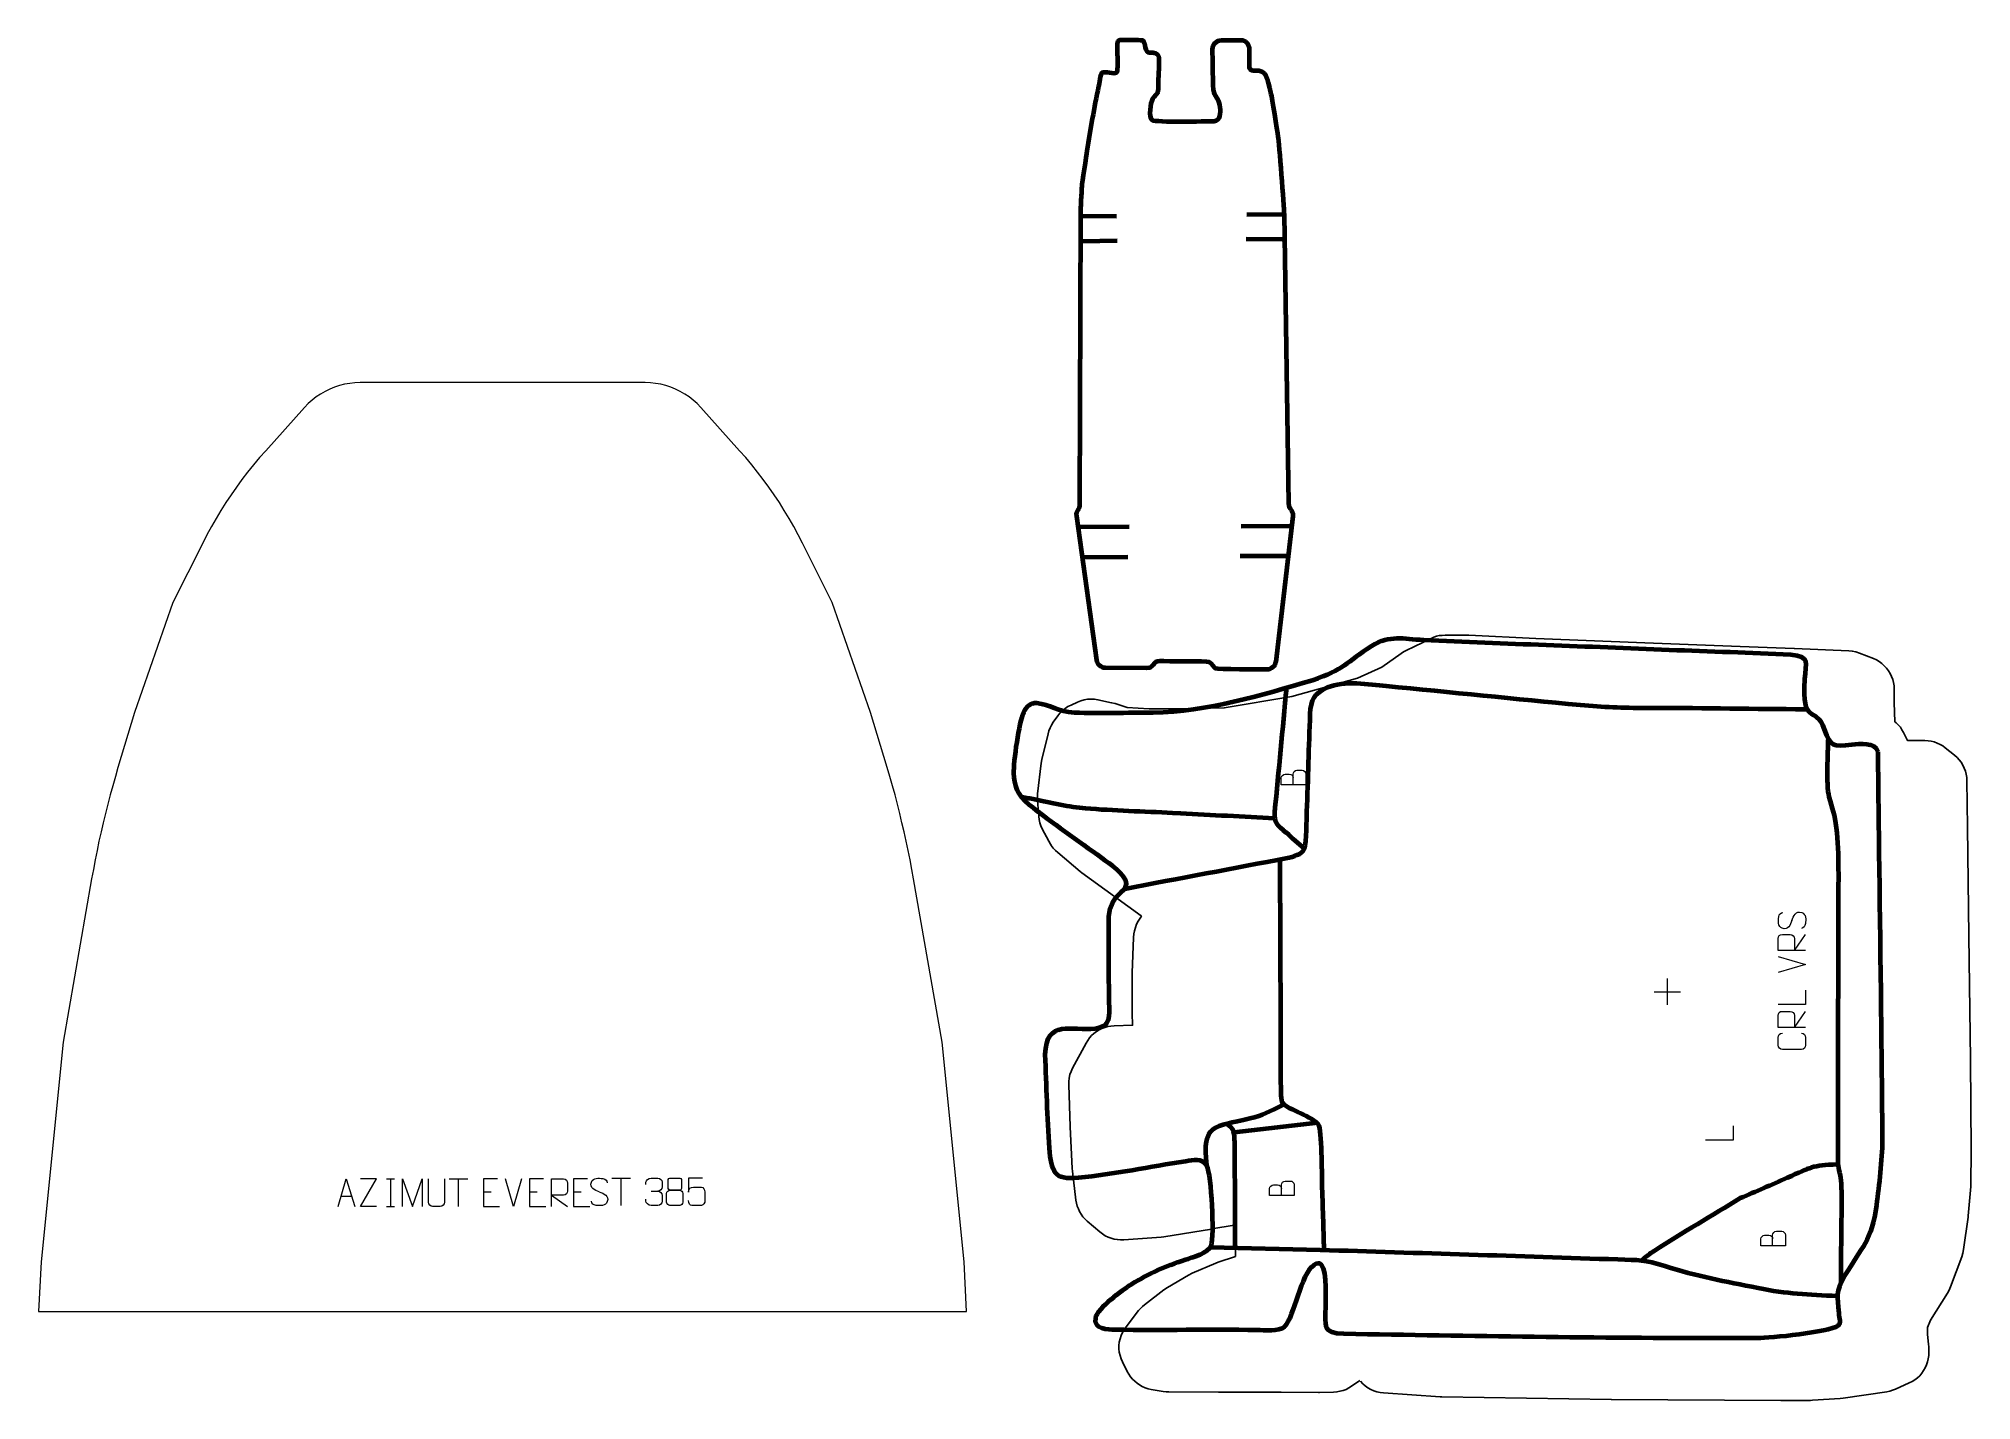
# Model space of a CAD drawing. Header units: millimetres. Extents: x -4 to 1755, y 0 to 1239.
import ezdxf

# ---------------------------------------------------------------- set-up
doc = ezdxf.new("R2010")
doc.units = ezdxf.units.MM
for name, color, linetype in [('_home_sasha_proj_2025_eva_layout_dxf_samples_TOYOTA_COROLLA_VERSO_1_layer 2', 7, 'Continuous'), ('_home_sasha_proj_2025_eva_layout_dxf_samples_TOYOTA_COROLLA_VERSO_1_layer 3', 7, 'Continuous'), ('_home_sasha_proj_2025_eva_layout_dxf_samples_ДЕКА_KUGOO_M4_PRO_JILONG_1_layer 2', 7, 'Continuous'), ('_home_sasha_proj_2025_eva_layout_dxf_samples_ДЕКА_KUGOO_M4_PRO_JILONG_1_layer 3', 7, 'Continuous'), ('_home_sasha_proj_2025_eva_layout_dxf_samples_Лодка_Азимут_Эверест_385_1_layer 1', 7, 'Continuous')]:
    doc.layers.add(name, color=color, linetype=linetype)

msp = doc.modelspace()

# ---------------------------------------------------------------- linework, layer by layer
at = {"layer": '_home_sasha_proj_2025_eva_layout_dxf_samples_TOYOTA_COROLLA_VERSO_1'}
msp.add_lwpolyline([(1198.6, 18), (1191, 12.8), (1188.6, 11.3), (1186, 10), (1183.2, 8.9), (1180.4, 8.2), (1177.6, 7.7), (1174.6, 7.5), (1161.9, 7.1), (1160.8, 7.1), (1127, 7.5), (1070.2, 7.4), (1070, 7.4), (1024.7, 7.6), (1022.2, 7.7), (1019.6, 8.1), (1008.5, 10), (1005.8, 10.6), (1003.1, 11.5), (1000.5, 12.6), (998.1, 14), (995.8, 15.5), (993.6, 17.3), (991.6, 19.3), (989.8, 21.4), (988.2, 23.8), (986.8, 26.2), (982.4, 35.1), (981.2, 37.9), (980.3, 40.8), (979.6, 43.8), (979.3, 46.9), (979.3, 49.9), (979.6, 53), (980.3, 56), (981.2, 58.9), (982.4, 61.7), (983.9, 64.4), (985.7, 66.9), (997.2, 81.7), (998.8, 83.6), (1000.6, 85.4), (1002.5, 87), (1020.1, 100.6), (1023.4, 102.7), (1042.7, 114), (1046, 115.7), (1067.3, 124.8), (1069.5, 125.7), (1085.2, 131), (1085, 153.7), (1084.2, 159.3), (1063.7, 155.9), (1063.5, 155.8), (1020, 148.9), (1017.6, 148.6), (983.7, 146), (980.8, 145.9), (977.9, 146.2), (975, 146.7), (972.1, 147.4), (969.4, 148.5), (966.7, 149.8), (964.2, 151.4), (961.9, 153.2), (950.3, 163.1), (948.3, 165), (946.5, 167.1), (944.9, 169.4), (943.5, 171.7), (942.3, 174.2), (941.3, 176.8), (940.6, 179.5), (940.1, 182.2), (936.9, 208.5), (936.7, 210.8), (934.9, 248.7), (934.9, 249), (933.5, 286.9), (933.5, 290.1), (933.9, 293.2), (934.7, 296.3), (935.7, 299.3), (937.1, 302.2), (949.3, 325), (950.8, 327.4), (952.5, 329.7), (954.4, 331.8), (956.5, 333.8), (958.8, 335.5), (961.2, 337), (963.8, 338.3), (966.5, 339.3), (969.2, 340), (972, 340.5), (974.9, 340.7), (991.6, 341.2), (991.4, 352.1), (991.4, 352.4), (991.2, 387.4), (991.2, 388.8), (992.4, 421.2), (992.7, 424.3), (993.3, 427.3), (994.2, 430.3), (995.3, 433.1), (996.8, 435.8), (999.7, 440.6), (999.4, 440.9), (975.2, 458.3), (975.2, 458.3), (945.6, 479.8), (943.9, 481.1), (923.5, 498.3), (921.4, 500.2), (919.4, 502.4), (917.7, 504.8), (917.3, 505.6), (917, 506), (915.5, 508.6), (909.5, 520.1), (908.3, 522.8), (907.4, 525.5), (906.7, 528.4), (906.3, 531.3), (905.1, 545.7), (905, 548.7), (905.2, 551.8), (908.6, 579.7), (909.2, 583.1), (914.7, 606.5), (915.5, 609.2), (916.6, 611.9), (917.9, 614.4), (919.4, 616.9), (923.6, 622.7), (925.6, 625.2), (927.8, 627.4), (930.2, 629.4), (932.8, 631.2), (935.7, 632.6), (941.5, 635.3), (944.5, 636.5), (947.5, 637.3), (950.6, 637.8), (953.8, 638), (956.9, 637.8), (960.1, 637.4), (972.6, 634.7), (975.7, 633.9), (986.7, 630.3), (1006.8, 629), (1037.3, 629.1), (1075.1, 630), (1136.5, 640.4), (1196.4, 657.1), (1218.4, 666.9), (1236.1, 679.6), (1238.3, 681.1), (1240.6, 682.3), (1263.3, 693.2), (1265.7, 694.2), (1268.2, 695.1), (1270.8, 695.7), (1273.4, 696), (1276.1, 696.2), (1295.9, 696.3), (1297.6, 696.2), (1358.7, 693.2), (1457.9, 689.3), (1544.7, 685.9), (1593.9, 684.1), (1594.2, 684.1), (1643.4, 681.9), (1646.7, 681.6), (1650, 680.9), (1653.1, 679.9), (1665.9, 674.8), (1668.6, 673.6), (1671.2, 672.1), (1673.6, 670.3), (1675.8, 668.4), (1677.8, 666.2), (1679.6, 663.8), (1681.2, 661.3), (1682.4, 658.6), (1683.5, 655.8), (1684.2, 653), (1684.7, 650), (1684.8, 647.1), (1684.9, 635), (1685.5, 617.4), (1686.7, 616.3), (1688.6, 614.4), (1690.4, 612.3), (1691.9, 610.1), (1693.3, 607.7), (1697, 600.2), (1698.3, 600.3), (1700.4, 600.4), (1712.7, 600.3), (1715.6, 600.1), (1718.4, 599.7), (1721.2, 599), (1723.9, 598), (1726.5, 596.8), (1729, 595.4), (1731.3, 593.7), (1739.8, 586.9), (1742, 585), (1744, 582.8), (1745.8, 580.5), (1747.3, 577.9), (1748.6, 575.3), (1749.6, 572.5), (1750.4, 569.7), (1750.8, 566.8), (1751, 563.9), (1751.6, 521.4), (1752.8, 422.5), (1754.1, 310.2), (1754.1, 310.1), (1755, 227.3), (1755, 226.6), (1754.6, 196.8), (1754.5, 194.6), (1752.1, 167.9), (1752, 166.5), (1748, 137.2), (1747.4, 133.9), (1746.4, 130.7), (1736.1, 103.2), (1734.9, 100.3), (1733.3, 97.6), (1717.7, 72.9), (1715, 66.3), (1715.2, 59.8), (1716.1, 51), (1716.2, 48.6), (1716.3, 43.6), (1716.2, 40.7), (1715.8, 37.8), (1715.2, 35), (1714.2, 32.2), (1713, 29.6), (1711.6, 27), (1709.9, 24.6), (1708, 22.4), (1705.9, 20.4), (1703.6, 18.6), (1701.1, 17.1), (1698.5, 15.8), (1685.9, 10.1), (1683.3, 9.1), (1680.7, 8.3), (1678, 7.8), (1638.3, 1.9), (1635.7, 1.6), (1610.4, 0.1), (1608.5, 0), (1595.2, 0), (1581.8, 0), (1581.7, 0), (1427.6, 0.9), (1427.3, 0.9), (1273.2, 3.2), (1271.7, 3.3), (1220, 6.7), (1217, 7.1), (1214.1, 7.7), (1211.2, 8.7), (1208.5, 9.9), (1205.8, 11.4), (1203.4, 13.1), (1201.1, 15.1), (1199.1, 17.4)], dxfattribs=at)
msp.add_lwpolyline([(1198.6, 18), (1191, 12.8), (1188.6, 11.3), (1186, 10), (1183.2, 8.9), (1180.4, 8.2), (1177.6, 7.7), (1174.6, 7.5), (1161.9, 7.1), (1160.8, 7.1), (1127, 7.5), (1070.2, 7.4), (1070, 7.4), (1024.7, 7.6), (1022.2, 7.7), (1019.6, 8.1), (1008.5, 10), (1005.8, 10.6), (1003.1, 11.5), (1000.5, 12.6), (998.1, 14), (995.8, 15.5), (993.6, 17.3), (991.6, 19.3), (989.8, 21.4), (988.2, 23.8), (986.8, 26.2), (982.4, 35.1), (981.2, 37.9), (980.3, 40.8), (979.6, 43.8), (979.3, 46.9), (979.3, 49.9), (979.6, 53), (980.3, 56), (981.2, 58.9), (982.4, 61.7), (983.9, 64.4), (985.7, 66.9), (997.2, 81.7), (998.8, 83.6), (1000.6, 85.4), (1002.5, 87), (1020.1, 100.6), (1023.4, 102.7), (1042.7, 114), (1046, 115.7), (1067.3, 124.8), (1069.5, 125.7), (1085.2, 131), (1085, 153.7), (1084.2, 159.3), (1063.7, 155.9), (1063.5, 155.8), (1020, 148.9), (1017.6, 148.6), (983.7, 146), (980.8, 145.9), (977.9, 146.2), (975, 146.7), (972.1, 147.4), (969.4, 148.5), (966.7, 149.8), (964.2, 151.4), (961.9, 153.2), (950.3, 163.1), (948.3, 165), (946.5, 167.1), (944.9, 169.4), (943.5, 171.7), (942.3, 174.2), (941.3, 176.8), (940.6, 179.5), (940.1, 182.2), (936.9, 208.5), (936.7, 210.8), (934.9, 248.7), (934.9, 249), (933.5, 286.9), (933.5, 290.1), (933.9, 293.2), (934.7, 296.3), (935.7, 299.3), (937.1, 302.2), (949.3, 325), (950.8, 327.4), (952.5, 329.7), (954.4, 331.8), (956.5, 333.8), (958.8, 335.5), (961.2, 337), (963.8, 338.3), (966.5, 339.3), (969.2, 340), (972, 340.5), (974.9, 340.7), (991.6, 341.2), (991.4, 352.1), (991.4, 352.4), (991.2, 387.4), (991.2, 388.8), (992.4, 421.2), (992.7, 424.3), (993.3, 427.3), (994.2, 430.3), (995.3, 433.1), (996.8, 435.8), (999.7, 440.6), (999.4, 440.9), (975.2, 458.3), (975.2, 458.3), (945.6, 479.8), (943.9, 481.1), (923.5, 498.3), (921.4, 500.2), (919.4, 502.4), (917.7, 504.8), (917.3, 505.6), (917, 506), (915.5, 508.6), (909.5, 520.1), (908.3, 522.8), (907.4, 525.5), (906.7, 528.4), (906.3, 531.3), (905.1, 545.7), (905, 548.7), (905.2, 551.8), (908.6, 579.7), (909.2, 583.1), (914.7, 606.5), (915.5, 609.2), (916.6, 611.9), (917.9, 614.4), (919.4, 616.9), (923.6, 622.7), (925.6, 625.2), (927.8, 627.4), (930.2, 629.4), (932.8, 631.2), (935.7, 632.6), (941.5, 635.3), (944.5, 636.5), (947.5, 637.3), (950.6, 637.8), (953.8, 638), (956.9, 637.8), (960.1, 637.4), (972.6, 634.7), (975.7, 633.9), (986.7, 630.3), (1006.8, 629), (1037.3, 629.1), (1075.1, 630), (1136.5, 640.4), (1196.4, 657.1), (1218.4, 666.9), (1236.1, 679.6), (1238.3, 681.1), (1240.6, 682.3), (1263.3, 693.2), (1265.7, 694.2), (1268.2, 695.1), (1270.8, 695.7), (1273.4, 696), (1276.1, 696.2), (1295.9, 696.3), (1297.6, 696.2), (1358.7, 693.2), (1457.9, 689.3), (1544.7, 685.9), (1593.9, 684.1), (1594.2, 684.1), (1643.4, 681.9), (1646.7, 681.6), (1650, 680.9), (1653.1, 679.9), (1665.9, 674.8), (1668.6, 673.6), (1671.2, 672.1), (1673.6, 670.3), (1675.8, 668.4), (1677.8, 666.2), (1679.6, 663.8), (1681.2, 661.3), (1682.4, 658.6), (1683.5, 655.8), (1684.2, 653), (1684.7, 650), (1684.8, 647.1), (1684.9, 635), (1685.5, 617.4), (1686.7, 616.3), (1688.6, 614.4), (1690.4, 612.3), (1691.9, 610.1), (1693.3, 607.7), (1697, 600.2), (1698.3, 600.3), (1700.4, 600.4), (1712.7, 600.3), (1715.6, 600.1), (1718.4, 599.7), (1721.2, 599), (1723.9, 598), (1726.5, 596.8), (1729, 595.4), (1731.3, 593.7), (1739.8, 586.9), (1742, 585), (1744, 582.8), (1745.8, 580.5), (1747.3, 577.9), (1748.6, 575.3), (1749.6, 572.5), (1750.4, 569.7), (1750.8, 566.8), (1751, 563.9), (1751.6, 521.4), (1752.8, 422.5), (1754.1, 310.2), (1754.1, 310.1), (1755, 227.3), (1755, 226.6), (1754.6, 196.8), (1754.5, 194.6), (1752.1, 167.9), (1752, 166.5), (1748, 137.2), (1747.4, 133.9), (1746.4, 130.7), (1736.1, 103.2), (1734.9, 100.3), (1733.3, 97.6), (1717.7, 72.9), (1715, 66.3), (1715.2, 59.8), (1716.1, 51), (1716.2, 48.6), (1716.3, 43.6), (1716.2, 40.7), (1715.8, 37.8), (1715.2, 35), (1714.2, 32.2), (1713, 29.6), (1711.6, 27), (1709.9, 24.6), (1708, 22.4), (1705.9, 20.4), (1703.6, 18.6), (1701.1, 17.1), (1698.5, 15.8), (1685.9, 10.1), (1683.3, 9.1), (1680.7, 8.3), (1678, 7.8), (1638.3, 1.9), (1635.7, 1.6), (1610.4, 0.1), (1608.5, 0), (1595.2, 0), (1581.8, 0), (1581.7, 0), (1427.6, 0.9), (1427.3, 0.9), (1273.2, 3.2), (1271.7, 3.3), (1220, 6.7), (1217, 7.1), (1214.1, 7.7), (1211.2, 8.7), (1208.5, 9.9), (1205.8, 11.4), (1203.4, 13.1), (1201.1, 15.1), (1199.1, 17.4)], dxfattribs=at)
at = {"layer": '_home_sasha_proj_2025_eva_layout_dxf_samples_TOYOTA_COROLLA_VERSO_1_layer 2', "color": 140, "lineweight": 158}
for points, knots in [([(984.5, 465.5), (1033.9, 474.9), (1083.4, 484.1), (1132.7, 493.6), (1132.7, 493.6), (1137.3, 494.4), (1146.6, 496.9), (1148.2, 502), (1148.2, 502), (1150, 508.1), (1150.1, 528.9), (1150.4, 535.7), (1150.4, 535.7), (1151.5, 565.2), (1152.2, 594.9), (1153.4, 624.5), (1153.4, 624.5), (1154, 637.7), (1156.7, 643.1), (1169.2, 648.7), (1169.2, 648.7), (1183.7, 655.2), (1207, 651.6), (1222.4, 650), (1222.4, 650), (1281.3, 644.3), (1340.2, 638.3), (1399, 632.7), (1399, 632.7), (1419.9, 630.8), (1437.7, 630.1), (1458.7, 630.1), (1458.7, 630.1), (1504.1, 630.1), (1549.6, 629.3), (1595, 628.9), (1595, 628.9), (1598.5, 628.9), (1602, 628.8), (1605.5, 628.8)], [0, 0, 0, 0, 0.090909, 0.090909, 0.090909, 0.090909, 0.181818, 0.181818, 0.181818, 0.181818, 0.272727, 0.272727, 0.272727, 0.272727, 0.363636, 0.363636, 0.363636, 0.363636, 0.454545, 0.454545, 0.454545, 0.454545, 0.545455, 0.545455, 0.545455, 0.545455, 0.636364, 0.636364, 0.636364, 0.636364, 0.727273, 0.727273, 0.727273, 0.727273, 0.818182, 0.818182, 0.818182, 0.818182, 1, 1, 1, 1]), ([(1131.6, 648.3), (1128.1, 610.6), (1124.5, 573), (1120.9, 535.3), (1120.9, 535.3), (1119.9, 524.8), (1123.7, 523.4), (1131.4, 516.5), (1131.4, 516.5), (1137, 511.6), (1142.5, 506.7), (1148, 501.8)], [0, 0, 0, 0, 0.25, 0.25, 0.25, 0.25, 0.5, 0.5, 0.5, 0.5, 1, 1, 1, 1]), ([(1624.6, 602.1), (1624.4, 588.4), (1622.4, 561.2), (1625.4, 549.1), (1625.4, 549.1), (1628.3, 538.1), (1630.7, 533.1), (1632.1, 521), (1632.1, 521), (1634.8, 496.5), (1633.8, 470.4), (1633.8, 445.7), (1633.8, 445.7), (1633.7, 371.3), (1633.5, 296.9), (1633.5, 222.6), (1633.5, 222.6), (1633.5, 214.3), (1633.6, 212.4), (1635.6, 204.5), (1635.6, 204.5), (1637.7, 196), (1636.5, 158.6), (1636.4, 147.2), (1636.4, 147.2), (1636.4, 134.8), (1636.3, 122.3), (1636.3, 109.8), (1636.3, 109.8), (1636.3, 109.8), (1636.2, 106.8), (1636.2, 106.8)], [0, 0, 0, 0, 0.111111, 0.111111, 0.111111, 0.111111, 0.222222, 0.222222, 0.222222, 0.222222, 0.333333, 0.333333, 0.333333, 0.333333, 0.444444, 0.444444, 0.444444, 0.444444, 0.555556, 0.555556, 0.555556, 0.555556, 0.666667, 0.666667, 0.666667, 0.666667, 0.777778, 0.777778, 0.777778, 0.777778, 1, 1, 1, 1]), ([(1120.8, 529.4), (1092.4, 530.9), (1063.9, 532.4), (1035.5, 533.9), (1035.5, 533.9), (1035.5, 533.9), (1028, 534.3), (1028, 534.3), (1028, 534.3), (1001.8, 535.6), (974.8, 536.4), (948.7, 538.4), (948.7, 538.4), (934.6, 539.4), (917, 543.8), (902.7, 546.6), (902.7, 546.6), (898.8, 547.3), (894.8, 548.1), (890.9, 548.8)], [0, 0, 0, 0, 0.166667, 0.166667, 0.166667, 0.166667, 0.333333, 0.333333, 0.333333, 0.333333, 0.5, 0.5, 0.5, 0.5, 0.666667, 0.666667, 0.666667, 0.666667, 1, 1, 1, 1]), ([(1166.1, 136.6), (1165.5, 156.7), (1164.8, 176.8), (1164.2, 196.9), (1164.2, 196.9), (1164, 205.9), (1164.3, 245.8), (1160.9, 251.1), (1160.9, 251.1), (1152.1, 260.1), (1130.7, 264.6), (1127.6, 271.9), (1127.6, 271.9), (1126.3, 275.2), (1126.7, 320.2), (1126.6, 327.8), (1126.6, 327.8), (1126.5, 354.4), (1126.5, 380.9), (1126.3, 407.4), (1126.3, 407.4), (1126.2, 435.7), (1126.1, 464), (1125.9, 492.3)], [0, 0, 0, 0, 0.142857, 0.142857, 0.142857, 0.142857, 0.285714, 0.285714, 0.285714, 0.285714, 0.428571, 0.428571, 0.428571, 0.428571, 0.571429, 0.571429, 0.571429, 0.571429, 0.714286, 0.714286, 0.714286, 0.714286, 1, 1, 1, 1]), ([(1059.2, 213.6), (1055.1, 252.2), (1065.4, 248.7), (1098.7, 256.6), (1098.7, 256.6), (1110.1, 259.4), (1116.9, 263.2), (1127.1, 268.2), (1127.1, 268.2), (1127.1, 268.2), (1128.7, 269), (1128.7, 269)], [0, 0, 0, 0, 0.25, 0.25, 0.25, 0.25, 0.5, 0.5, 0.5, 0.5, 1, 1, 1, 1]), ([(1085.1, 138.5), (1084.9, 170.6), (1085, 202.8), (1084.6, 234.9), (1084.6, 234.9), (1084.5, 242.2), (1084.3, 248.2), (1076.6, 251.4)], [0, 0, 0, 0, 0.333333, 0.333333, 0.333333, 0.333333, 1, 1, 1, 1]), ([(1633.6, 214.6), (1608.9, 213.4), (1609.9, 212.2), (1587.4, 202.3), (1587.4, 202.3), (1573.2, 196), (1558.9, 189.9), (1544.7, 183.8), (1544.7, 183.8), (1518.9, 168), (1491.9, 152.4), (1466.6, 136), (1466.6, 136), (1462.2, 133.2), (1458.8, 130.6), (1454.8, 127.3)], [0, 0, 0, 0, 0.2, 0.2, 0.2, 0.2, 0.4, 0.4, 0.4, 0.4, 0.6, 0.6, 0.6, 0.6, 1, 1, 1, 1]), ([(1633.1, 94.7), (1606.6, 96), (1587.2, 96.6), (1560.9, 102), (1560.9, 102), (1531.2, 108.1), (1505.2, 112.7), (1476.1, 122), (1476.1, 122), (1457.2, 128), (1452.4, 127.4), (1433.2, 128), (1433.2, 128), (1342.9, 131.1), (1252.6, 133.8), (1162.4, 136.7), (1162.4, 136.7), (1162.4, 136.7), (1062.5, 139), (1062.5, 139)], [0, 0, 0, 0, 0.166667, 0.166667, 0.166667, 0.166667, 0.333333, 0.333333, 0.333333, 0.333333, 0.5, 0.5, 0.5, 0.5, 0.666667, 0.666667, 0.666667, 0.666667, 1, 1, 1, 1])]:
    msp.add_open_spline(points, degree=3, knots=knots, dxfattribs=at)
msp.add_open_spline([(1084, 244), (1084, 244), (1160.4, 252.8), (1160.4, 252.8)], degree=3, dxfattribs=at)
at = {"layer": '_home_sasha_proj_2025_eva_layout_dxf_samples_TOYOTA_COROLLA_VERSO_1_layer 3', "color": 242, "lineweight": 158}
msp.add_open_spline([(1669.8, 590), (1667, 599.3), (1653.7, 597.4), (1646.3, 596.7), (1646.3, 596.7), (1628.5, 594.9), (1627, 594.4), (1621.2, 610.6), (1621.2, 610.6), (1612.9, 633.6), (1600.4, 612.9), (1603.2, 656), (1603.2, 656), (1604.3, 671.6), (1608.4, 676.5), (1590.8, 678.5), (1590.8, 678.5), (1554, 680.5), (1516.9, 681.4), (1480, 682.9), (1480, 682.9), (1405.5, 686.1), (1330.9, 688.4), (1256.4, 691.9), (1256.4, 691.9), (1237.5, 692.8), (1226.6, 696.8), (1209.4, 686.4), (1209.4, 686.4), (1186.1, 671.7), (1184.3, 664.7), (1155.4, 655.3), (1155.4, 655.3), (1108.2, 641.4), (1059.9, 626.8), (1010.3, 625.8), (1010.3, 625.8), (986.6, 625.9), (962.3, 625), (938.8, 625.9), (938.8, 625.9), (923.8, 626.7), (916.1, 633.2), (904.5, 634.5), (904.5, 634.5), (898.9, 634.9), (895.2, 631.3), (892.7, 626), (892.7, 626), (888.5, 617.4), (883.4, 580.8), (883.6, 570.3), (883.6, 570.3), (883.9, 560.1), (886.9, 550.6), (897.7, 541.8), (897.7, 541.8), (918.6, 524.8), (942, 509.3), (963.7, 493.2), (963.7, 493.2), (970.1, 488.4), (986.3, 478.2), (986, 469.9), (986, 469.9), (985.8, 461.1), (972.1, 461.6), (970.1, 440.3), (970.1, 440.3), (969.8, 414.4), (970, 387.7), (970.5, 361.8), (970.5, 361.8), (970.7, 349.8), (972.4, 340.1), (957.8, 338.4), (957.8, 338.4), (936.2, 335.8), (913.1, 347.6), (912.2, 314.5), (912.2, 314.5), (913.4, 286.3), (914, 257.4), (916.1, 229.3), (916.1, 229.3), (917.8, 208.1), (919.9, 200.3), (942.5, 202.3), (942.5, 202.3), (974.6, 205.8), (1007.8, 212.3), (1039.8, 217.4), (1039.8, 217.4), (1047.4, 218.5), (1054.3, 220.8), (1059.2, 213.6), (1059.2, 213.6), (1063.8, 204.1), (1066.3, 150.6), (1063.3, 140.6), (1063.3, 140.6), (1061.5, 134.5), (1045.5, 129.8), (1039.9, 128), (1039.9, 128), (1020.7, 121.7), (1007.6, 116.2), (990.3, 105.4), (990.3, 105.4), (982.5, 100.5), (959.7, 84), (958.1, 75), (958.1, 75), (956.1, 64.4), (969, 64.2), (976.1, 64.1), (976.1, 64.1), (1018.9, 63.6), (1061.7, 64.4), (1104.5, 63.9), (1104.5, 63.9), (1111.6, 63.8), (1125, 62), (1129.9, 67), (1129.9, 67), (1138.8, 75.8), (1144.5, 114.9), (1156.6, 123.1), (1156.6, 123.1), (1159.4, 124.9), (1162, 125.2), (1163.6, 123.4), (1163.6, 123.4), (1169.2, 116.9), (1167.4, 89.2), (1167.4, 85.1), (1167.4, 85.1), (1167.5, 67.4), (1164, 61.1), (1183.9, 60.4), (1183.9, 60.4), (1299.5, 58.4), (1415, 56.4), (1530.6, 56.6), (1530.6, 56.6), (1540.6, 56.6), (1550.6, 56.6), (1560.6, 56.5), (1560.6, 56.5), (1571.6, 56.5), (1625.5, 61.9), (1633.6, 67.8), (1633.6, 67.8), (1637, 70.3), (1634.5, 74.3), (1634.3, 79.2), (1634.3, 79.2), (1633.6, 96.1), (1630.7, 97.4), (1639.6, 113.2), (1639.6, 113.2), (1655.4, 139.6), (1664.2, 144.9), (1668.7, 177.7), (1668.7, 177.7), (1671, 196.2), (1673.7, 218), (1673.9, 236.5), (1673.9, 236.5), (1674.1, 255), (1669.8, 590), (1669.8, 590)], degree=3, knots=[0, 0, 0, 0, 0.022727, 0.022727, 0.022727, 0.022727, 0.045455, 0.045455, 0.045455, 0.045455, 0.068182, 0.068182, 0.068182, 0.068182, 0.090909, 0.090909, 0.090909, 0.090909, 0.113636, 0.113636, 0.113636, 0.113636, 0.136364, 0.136364, 0.136364, 0.136364, 0.159091, 0.159091, 0.159091, 0.159091, 0.181818, 0.181818, 0.181818, 0.181818, 0.204545, 0.204545, 0.204545, 0.204545, 0.227273, 0.227273, 0.227273, 0.227273, 0.25, 0.25, 0.25, 0.25, 0.272727, 0.272727, 0.272727, 0.272727, 0.295455, 0.295455, 0.295455, 0.295455, 0.318182, 0.318182, 0.318182, 0.318182, 0.340909, 0.340909, 0.340909, 0.340909, 0.363636, 0.363636, 0.363636, 0.363636, 0.386364, 0.386364, 0.386364, 0.386364, 0.409091, 0.409091, 0.409091, 0.409091, 0.431818, 0.431818, 0.431818, 0.431818, 0.454545, 0.454545, 0.454545, 0.454545, 0.477273, 0.477273, 0.477273, 0.477273, 0.5, 0.5, 0.5, 0.5, 0.522727, 0.522727, 0.522727, 0.522727, 0.545455, 0.545455, 0.545455, 0.545455, 0.568182, 0.568182, 0.568182, 0.568182, 0.590909, 0.590909, 0.590909, 0.590909, 0.613636, 0.613636, 0.613636, 0.613636, 0.636364, 0.636364, 0.636364, 0.636364, 0.659091, 0.659091, 0.659091, 0.659091, 0.681818, 0.681818, 0.681818, 0.681818, 0.704545, 0.704545, 0.704545, 0.704545, 0.727273, 0.727273, 0.727273, 0.727273, 0.75, 0.75, 0.75, 0.75, 0.772727, 0.772727, 0.772727, 0.772727, 0.795455, 0.795455, 0.795455, 0.795455, 0.818182, 0.818182, 0.818182, 0.818182, 0.840909, 0.840909, 0.840909, 0.840909, 0.863636, 0.863636, 0.863636, 0.863636, 0.886364, 0.886364, 0.886364, 0.886364, 0.909091, 0.909091, 0.909091, 0.909091, 0.931818, 0.931818, 0.931818, 0.931818, 0.954545, 0.954545, 0.954545, 0.954545, 1, 1, 1, 1], dxfattribs=at)
at = {"layer": '_home_sasha_proj_2025_eva_layout_dxf_samples_TOYOTA_COROLLA_VERSO_1_layer 3', "color": 250, "lineweight": 9}
for points, knots in [([(1137.8, 559.9), (1137.8, 563.1), (1137.8, 566.4), (1137.8, 569.7), (1137.8, 569.7), (1137.8, 571.4), (1139.3, 573.2), (1141.2, 573.2), (1141.2, 573.2), (1142.2, 573.2), (1144.9, 573.2), (1145.9, 573.2), (1145.9, 573.2), (1147.6, 573.2), (1149.4, 571.8), (1149.4, 569.7), (1149.4, 569.7), (1149.4, 566.4), (1149.4, 563.2), (1149.4, 559.9), (1149.4, 559.9), (1141.9, 559.9), (1134.5, 559.9), (1127, 559.9), (1127, 559.9), (1127, 562.1), (1127, 564.2), (1127, 566.3), (1127, 566.3), (1127, 567.8), (1128.7, 569.7), (1130.5, 569.7), (1130.5, 569.7), (1132.3, 569.7), (1132.5, 569.7), (1134.3, 569.7), (1134.3, 569.7), (1136.2, 569.7), (1137.8, 568.1), (1137.8, 566.3)], [0, 0, 0, 0, 0.090909, 0.090909, 0.090909, 0.090909, 0.181818, 0.181818, 0.181818, 0.181818, 0.272727, 0.272727, 0.272727, 0.272727, 0.363636, 0.363636, 0.363636, 0.363636, 0.454545, 0.454545, 0.454545, 0.454545, 0.545455, 0.545455, 0.545455, 0.545455, 0.636364, 0.636364, 0.636364, 0.636364, 0.727273, 0.727273, 0.727273, 0.727273, 0.818182, 0.818182, 0.818182, 0.818182, 1, 1, 1, 1]), ([(1591.7, 436.6), (1590.2, 432.4), (1588.4, 427.5), (1582.9, 429.5), (1582.9, 429.5), (1578.8, 431), (1579.2, 436.2), (1579.8, 439.8), (1579.8, 439.8), (1580.2, 442.6), (1581.4, 443.5), (1583.5, 443.8)], [0, 0, 0, 0, 0.25, 0.25, 0.25, 0.25, 0.5, 0.5, 0.5, 0.5, 1, 1, 1, 1]), ([(1591.7, 436.6), (1593.3, 440.6), (1595.2, 445.7), (1600.6, 443.8), (1600.6, 443.8), (1604.8, 442.4), (1604.6, 437.5), (1604, 433.7), (1604, 433.7), (1603.6, 431), (1602.4, 429.8), (1600.3, 429.4)], [0, 0, 0, 0, 0.25, 0.25, 0.25, 0.25, 0.5, 0.5, 0.5, 0.5, 1, 1, 1, 1]), ([(1604.2, 409.3), (1604.2, 409.3), (1579.2, 409.3), (1579.2, 409.3), (1579.2, 409.3), (1579.2, 412.9), (1579.2, 416.5), (1579.2, 420.1), (1579.2, 420.1), (1579.2, 422.4), (1580.7, 423.9), (1583.1, 423.9), (1583.1, 423.9), (1585.1, 423.9), (1588.2, 423.9), (1590.2, 423.9), (1590.2, 423.9), (1592.1, 423.9), (1594.1, 422.1), (1594.1, 420.1), (1594.1, 420.1), (1594.1, 420.1), (1594.1, 409.3), (1594.1, 409.3), (1594.1, 409.3), (1594.1, 409.3), (1604.2, 423.9), (1604.2, 423.9)], [0, 0, 0, 0, 0.125, 0.125, 0.125, 0.125, 0.25, 0.25, 0.25, 0.25, 0.375, 0.375, 0.375, 0.375, 0.5, 0.5, 0.5, 0.5, 0.625, 0.625, 0.625, 0.625, 0.75, 0.75, 0.75, 0.75, 1, 1, 1, 1]), ([(1604.2, 373.1), (1604.2, 373.1), (1604.2, 360.1), (1604.2, 360.1), (1604.2, 360.1), (1604.2, 360.1), (1579.2, 360.1), (1579.2, 360.1)], [0, 0, 0, 0, 0.333333, 0.333333, 0.333333, 0.333333, 1, 1, 1, 1]), ([(1604.2, 339.3), (1604.2, 339.3), (1579.2, 339.3), (1579.2, 339.3), (1579.2, 339.3), (1579.2, 342.9), (1579.2, 346.5), (1579.2, 350.1), (1579.2, 350.1), (1579.2, 352.4), (1580.7, 353.9), (1583.1, 353.9), (1583.1, 353.9), (1585.1, 353.9), (1588.2, 353.9), (1590.2, 353.9), (1590.2, 353.9), (1592.1, 353.9), (1594.1, 352.1), (1594.1, 350.1), (1594.1, 350.1), (1594.1, 350.1), (1594.1, 339.3), (1594.1, 339.3), (1594.1, 339.3), (1594.1, 339.3), (1604.2, 353.9), (1604.2, 353.9)], [0, 0, 0, 0, 0.125, 0.125, 0.125, 0.125, 0.25, 0.25, 0.25, 0.25, 0.375, 0.375, 0.375, 0.375, 0.5, 0.5, 0.5, 0.5, 0.625, 0.625, 0.625, 0.625, 0.75, 0.75, 0.75, 0.75, 1, 1, 1, 1]), ([(1600.3, 334), (1602.7, 333.9), (1604.1, 332.2), (1604.2, 330.1), (1604.2, 330.1), (1604.2, 327.7), (1604.2, 325.4), (1604.2, 323.1), (1604.2, 323.1), (1604.3, 321.2), (1602.4, 319.2), (1600.4, 319.2), (1600.4, 319.2), (1594.6, 319.2), (1588.8, 319.2), (1583.1, 319.2), (1583.1, 319.2), (1580.9, 319.2), (1579.2, 320.9), (1579.2, 323.1), (1579.2, 323.1), (1579.2, 325.4), (1579.2, 327.7), (1579.2, 330.1), (1579.2, 330.1), (1579.2, 332), (1580.7, 334), (1583.1, 334)], [0, 0, 0, 0, 0.125, 0.125, 0.125, 0.125, 0.25, 0.25, 0.25, 0.25, 0.375, 0.375, 0.375, 0.375, 0.5, 0.5, 0.5, 0.5, 0.625, 0.625, 0.625, 0.625, 0.75, 0.75, 0.75, 0.75, 1, 1, 1, 1]), ([(1538.2, 249.6), (1538.2, 249.6), (1538.2, 236.7), (1538.2, 236.7), (1538.2, 236.7), (1538.2, 236.7), (1513.2, 236.7), (1513.2, 236.7)], [0, 0, 0, 0, 0.333333, 0.333333, 0.333333, 0.333333, 1, 1, 1, 1]), ([(1127.1, 186.3), (1127.1, 189.5), (1127.1, 192.8), (1127.1, 196), (1127.1, 196), (1127.1, 197.8), (1128.7, 199.5), (1130.5, 199.5), (1130.5, 199.5), (1131.5, 199.5), (1134.3, 199.5), (1135.3, 199.5), (1135.3, 199.5), (1136.9, 199.6), (1138.7, 198.2), (1138.7, 196.1), (1138.7, 196.1), (1138.7, 192.8), (1138.7, 189.6), (1138.7, 186.3), (1138.7, 186.3), (1131.3, 186.3), (1123.8, 186.3), (1116.4, 186.3), (1116.4, 186.3), (1116.4, 188.4), (1116.4, 190.6), (1116.4, 192.7), (1116.4, 192.7), (1116.4, 194.2), (1118.1, 196.1), (1119.8, 196.1), (1119.8, 196.1), (1121.7, 196.1), (1121.8, 196.1), (1123.7, 196.1), (1123.7, 196.1), (1125.5, 196.1), (1127.1, 194.4), (1127.1, 192.6)], [0, 0, 0, 0, 0.090909, 0.090909, 0.090909, 0.090909, 0.181818, 0.181818, 0.181818, 0.181818, 0.272727, 0.272727, 0.272727, 0.272727, 0.363636, 0.363636, 0.363636, 0.363636, 0.454545, 0.454545, 0.454545, 0.454545, 0.545455, 0.545455, 0.545455, 0.545455, 0.636364, 0.636364, 0.636364, 0.636364, 0.727273, 0.727273, 0.727273, 0.727273, 0.818182, 0.818182, 0.818182, 0.818182, 1, 1, 1, 1]), ([(1574.2, 140.5), (1574.2, 143.8), (1574.2, 147), (1574.2, 150.3), (1574.2, 150.3), (1574.2, 152.1), (1575.8, 153.8), (1577.6, 153.8), (1577.6, 153.8), (1578.6, 153.8), (1581.4, 153.8), (1582.4, 153.8), (1582.4, 153.8), (1584, 153.8), (1585.9, 152.4), (1585.8, 150.3), (1585.8, 150.3), (1585.8, 147.1), (1585.8, 143.8), (1585.8, 140.6), (1585.8, 140.6), (1578.4, 140.6), (1570.9, 140.6), (1563.5, 140.6), (1563.5, 140.6), (1563.5, 142.7), (1563.5, 144.8), (1563.5, 146.9), (1563.5, 146.9), (1563.5, 148.4), (1565.2, 150.3), (1566.9, 150.3), (1566.9, 150.3), (1568.8, 150.3), (1568.9, 150.3), (1570.8, 150.3), (1570.8, 150.3), (1572.6, 150.3), (1574.2, 148.7), (1574.2, 146.9)], [0, 0, 0, 0, 0.090909, 0.090909, 0.090909, 0.090909, 0.181818, 0.181818, 0.181818, 0.181818, 0.272727, 0.272727, 0.272727, 0.272727, 0.363636, 0.363636, 0.363636, 0.363636, 0.454545, 0.454545, 0.454545, 0.454545, 0.545455, 0.545455, 0.545455, 0.545455, 0.636364, 0.636364, 0.636364, 0.636364, 0.727273, 0.727273, 0.727273, 0.727273, 0.818182, 0.818182, 0.818182, 0.818182, 1, 1, 1, 1])]:
    msp.add_open_spline(points, degree=3, knots=knots, dxfattribs=at)
for points in [[(1579.2, 403.9), (1579.2, 403.9), (1604.2, 396.6), (1604.2, 396.6)], [(1604.2, 396.6), (1604.2, 396.6), (1579.2, 389.3), (1579.2, 389.3)], [(1466.5, 371.8), (1466.5, 371.8), (1490.4, 371.8), (1490.4, 371.8)], [(1478.4, 359.8), (1478.4, 359.8), (1478.4, 383.8), (1478.4, 383.8)]]:
    msp.add_open_spline(points, degree=3, dxfattribs=at)
at = {"layer": '_home_sasha_proj_2025_eva_layout_dxf_samples_ДЕКА_KUGOO_M4_PRO_JILONG_1_layer 2', "color": 242, "lineweight": 158}
msp.add_open_spline([(1089.8, 1237.5), (1089.8, 1237.5), (1072.5, 1237.4), (1072.5, 1237.4), (1072.5, 1237.4), (1068, 1237.4), (1064.5, 1233.7), (1064.5, 1229.2), (1064.5, 1229.2), (1064.6, 1223.4), (1064.6, 1193), (1065.8, 1189.8), (1065.8, 1189.8), (1068, 1184.3), (1070.7, 1184), (1071.5, 1176.1), (1071.5, 1176.1), (1071.9, 1171.7), (1071.9, 1164), (1065.9, 1163.9), (1065.9, 1163.9), (1057.3, 1163.8), (1013.3, 1162.6), (1009.2, 1164.9), (1009.2, 1164.9), (1006.1, 1167.5), (1007.6, 1180.4), (1009.9, 1184.1), (1009.9, 1184.1), (1013.7, 1190.2), (1015.1, 1186.7), (1014.9, 1196.1), (1014.9, 1196.1), (1014.8, 1203.8), (1015.8, 1212.5), (1015.7, 1220.2), (1015.7, 1220.2), (1015.7, 1222.8), (1014.6, 1224.1), (1013.4, 1225.2), (1013.4, 1225.2), (1011.2, 1227.2), (1006.8, 1225.4), (1005.1, 1227), (1005.1, 1227), (1003.7, 1228.1), (1003.3, 1229.9), (1003.1, 1230.9), (1003.1, 1230.9), (1002.8, 1232.9), (1002.4, 1236.2), (1001.3, 1237.2), (1001.3, 1237.2), (1000.7, 1237.8), (987.9, 1237.9), (986.5, 1237.8), (986.5, 1237.8), (981.4, 1237.6), (978.1, 1238.9), (978, 1234.3), (978, 1234.3), (978, 1230.3), (978.1, 1223.2), (978.1, 1222.3), (978.1, 1222.3), (978.2, 1216.1), (978.4, 1209), (977.4, 1208.2), (977.4, 1208.2), (974.6, 1206.2), (966.8, 1209.7), (963.9, 1208), (963.9, 1208), (962.6, 1207.2), (961.4, 1197.2), (961, 1195.5), (961, 1195.5), (957, 1176.2), (953.3, 1156.4), (950.4, 1136.9), (950.4, 1136.9), (949.8, 1132.8), (945.8, 1106.7), (945.7, 1104.9), (945.7, 1104.9), (945.4, 1098.6), (944.5, 1084.6), (944.5, 1079.3), (944.5, 1079.3), (944.5, 1079.3), (943.8, 815.4), (943.8, 815.4), (943.8, 815.4), (943.8, 810.8), (940.1, 809.4), (940.8, 804.5), (940.8, 804.5), (940.8, 804.5), (959, 673.3), (959, 673.3), (959, 673.3), (959.6, 669.4), (962.9, 666.5), (966.9, 666.4), (966.9, 666.4), (966.9, 666.4), (1004.3, 666.2), (1004.3, 666.2), (1004.3, 666.2), (1012, 666.1), (1009, 672.5), (1016.6, 672.4), (1016.6, 672.4), (1022, 672.3), (1059.4, 672.3), (1061.3, 671.7), (1061.3, 671.7), (1064.3, 670.8), (1065.8, 666.5), (1067, 665.8), (1067, 665.8), (1068.9, 664.8), (1108.3, 665), (1113.9, 664.9), (1113.9, 664.9), (1118, 664.9), (1121.4, 667.9), (1121.9, 672), (1121.9, 672), (1121.9, 672), (1137.4, 804.4), (1137.4, 804.4), (1137.4, 804.4), (1138.1, 810.2), (1133.6, 810.5), (1133.5, 815.8), (1133.5, 815.8), (1133.5, 815.8), (1129.5, 1078.9), (1129.5, 1078.9), (1129.5, 1078.9), (1129.4, 1085.9), (1124.7, 1145.2), (1124, 1149.9), (1124, 1149.9), (1123.2, 1154.7), (1118.1, 1186.6), (1117.6, 1188.5), (1117.6, 1188.5), (1113.3, 1204.5), (1114.1, 1210.5), (1103, 1209.8), (1103, 1209.8), (1100.9, 1209.7), (1098.5, 1210.1), (1097.9, 1212.3), (1097.9, 1212.3), (1097.9, 1212.3), (1097.9, 1229.5), (1097.9, 1229.5), (1097.9, 1229.5), (1097.8, 1234), (1094.3, 1237.5), (1089.8, 1237.5)], degree=3, knots=[0, 0, 0, 0, 0.02381, 0.02381, 0.02381, 0.02381, 0.047619, 0.047619, 0.047619, 0.047619, 0.071429, 0.071429, 0.071429, 0.071429, 0.095238, 0.095238, 0.095238, 0.095238, 0.119048, 0.119048, 0.119048, 0.119048, 0.142857, 0.142857, 0.142857, 0.142857, 0.166667, 0.166667, 0.166667, 0.166667, 0.190476, 0.190476, 0.190476, 0.190476, 0.214286, 0.214286, 0.214286, 0.214286, 0.238095, 0.238095, 0.238095, 0.238095, 0.261905, 0.261905, 0.261905, 0.261905, 0.285714, 0.285714, 0.285714, 0.285714, 0.309524, 0.309524, 0.309524, 0.309524, 0.333333, 0.333333, 0.333333, 0.333333, 0.357143, 0.357143, 0.357143, 0.357143, 0.380952, 0.380952, 0.380952, 0.380952, 0.404762, 0.404762, 0.404762, 0.404762, 0.428571, 0.428571, 0.428571, 0.428571, 0.452381, 0.452381, 0.452381, 0.452381, 0.47619, 0.47619, 0.47619, 0.47619, 0.5, 0.5, 0.5, 0.5, 0.52381, 0.52381, 0.52381, 0.52381, 0.547619, 0.547619, 0.547619, 0.547619, 0.571429, 0.571429, 0.571429, 0.571429, 0.595238, 0.595238, 0.595238, 0.595238, 0.619048, 0.619048, 0.619048, 0.619048, 0.642857, 0.642857, 0.642857, 0.642857, 0.666667, 0.666667, 0.666667, 0.666667, 0.690476, 0.690476, 0.690476, 0.690476, 0.714286, 0.714286, 0.714286, 0.714286, 0.738095, 0.738095, 0.738095, 0.738095, 0.761905, 0.761905, 0.761905, 0.761905, 0.785714, 0.785714, 0.785714, 0.785714, 0.809524, 0.809524, 0.809524, 0.809524, 0.833333, 0.833333, 0.833333, 0.833333, 0.857143, 0.857143, 0.857143, 0.857143, 0.880952, 0.880952, 0.880952, 0.880952, 0.904762, 0.904762, 0.904762, 0.904762, 0.928571, 0.928571, 0.928571, 0.928571, 0.952381, 0.952381, 0.952381, 0.952381, 1, 1, 1, 1], dxfattribs=at)
at = {"layer": '_home_sasha_proj_2025_eva_layout_dxf_samples_ДЕКА_KUGOO_M4_PRO_JILONG_1_layer 3', "color": 142, "lineweight": 158}
for points in [[(946.1, 1077.6), (946.1, 1077.6), (977.1, 1077.4), (977.1, 1077.4)], [(1129.5, 1078.9), (1129.5, 1078.9), (1095.6, 1078.6), (1095.6, 1078.6)], [(1127.9, 1056.2), (1127.9, 1056.2), (1095.1, 1056.4), (1095.1, 1056.4)], [(946.2, 1054.5), (946.2, 1054.5), (977.6, 1055.1), (977.6, 1055.1)], [(943.4, 794.7), (943.4, 794.7), (988.7, 795), (988.7, 795)], [(1134.7, 795.2), (1134.7, 795.2), (1090.5, 795), (1090.5, 795)], [(947.6, 767.2), (947.6, 767.2), (987.2, 767.4), (987.2, 767.4)], [(1132, 767.9), (1132, 767.9), (1089.6, 767.9), (1089.6, 767.9)]]:
    msp.add_open_spline(points, degree=3, dxfattribs=at)
at = {"layer": '_home_sasha_proj_2025_eva_layout_dxf_samples_Лодка_Азимут_Эверест_385_1_layer 1', "color": 242, "lineweight": 9}
msp.add_open_spline([(288.6, 925.9), (288.6, 925.9), (548.1, 925.9), (548.1, 925.9), (548.1, 925.9), (548.1, 925.9), (552.8, 925.7), (552.8, 925.7), (552.8, 925.7), (552.8, 925.7), (557.5, 925.2), (557.5, 925.2), (557.5, 925.2), (557.5, 925.2), (562.2, 924.4), (562.2, 924.4), (562.2, 924.4), (562.2, 924.4), (566.8, 923.3), (566.8, 923.3), (566.8, 923.3), (566.8, 923.3), (571.3, 921.8), (571.3, 921.8), (571.3, 921.8), (571.3, 921.8), (575.7, 920), (575.7, 920), (575.7, 920), (575.7, 920), (580, 917.9), (580, 917.9), (580, 917.9), (580, 917.9), (584.1, 915.5), (584.1, 915.5), (584.1, 915.5), (584.1, 915.5), (588, 912.9), (588, 912.9), (588, 912.9), (588, 912.9), (591.8, 910), (591.8, 910), (591.8, 910), (591.8, 910), (595.3, 906.8), (595.3, 906.8), (595.3, 906.8), (595.3, 906.8), (598.6, 903.4), (598.6, 903.4), (598.6, 903.4), (598.6, 903.4), (634, 864), (634, 864), (634, 864), (634, 864), (639.6, 857.7), (639.6, 857.7), (639.6, 857.7), (639.6, 857.7), (645.1, 851.2), (645.1, 851.2), (645.1, 851.2), (645.1, 851.2), (650.4, 844.5), (650.4, 844.5), (650.4, 844.5), (650.4, 844.5), (655.6, 837.8), (655.6, 837.8), (655.6, 837.8), (655.6, 837.8), (660.6, 830.9), (660.6, 830.9), (660.6, 830.9), (660.6, 830.9), (665.5, 823.9), (665.5, 823.9), (665.5, 823.9), (665.5, 823.9), (670.2, 816.9), (670.2, 816.9), (670.2, 816.9), (670.2, 816.9), (674.7, 809.7), (674.7, 809.7), (674.7, 809.7), (674.7, 809.7), (679.1, 802.4), (679.1, 802.4), (679.1, 802.4), (679.1, 802.4), (683.4, 795), (683.4, 795), (683.4, 795), (683.4, 795), (687.4, 787.5), (687.4, 787.5), (687.4, 787.5), (687.4, 787.5), (691.3, 780), (691.3, 780), (691.3, 780), (691.3, 780), (718.3, 725.9), (718.3, 725.9), (718.3, 725.9), (718.3, 725.9), (753.3, 625.9), (753.3, 625.9), (753.3, 625.9), (753.3, 625.9), (768.3, 575.9), (768.3, 575.9), (768.3, 575.9), (768.3, 575.9), (770.8, 567.5), (770.8, 567.5), (770.8, 567.5), (770.8, 567.5), (773.2, 559.2), (773.2, 559.2), (773.2, 559.2), (773.2, 559.2), (775.5, 550.8), (775.5, 550.8), (775.5, 550.8), (775.5, 550.8), (777.7, 542.4), (777.7, 542.4), (777.7, 542.4), (777.7, 542.4), (779.8, 534), (779.8, 534), (779.8, 534), (779.8, 534), (781.8, 525.5), (781.8, 525.5), (781.8, 525.5), (781.8, 525.5), (783.8, 517.1), (783.8, 517.1), (783.8, 517.1), (783.8, 517.1), (785.7, 508.6), (785.7, 508.6), (785.7, 508.6), (785.7, 508.6), (787.5, 500.1), (787.5, 500.1), (787.5, 500.1), (787.5, 500.1), (789.2, 491.6), (789.2, 491.6), (789.2, 491.6), (789.2, 491.6), (790.8, 483), (790.8, 483), (790.8, 483), (790.8, 483), (792.3, 474.5), (792.3, 474.5), (792.3, 474.5), (792.3, 474.5), (818.3, 325.9), (818.3, 325.9), (818.3, 325.9), (818.3, 325.9), (838.3, 125.9), (838.3, 125.9), (838.3, 125.9), (838.3, 125.9), (840.6, 80.9), (840.6, 80.9), (840.6, 80.9), (840.6, 80.9), (-3.9, 80.9), (-3.9, 80.9), (-3.9, 80.9), (-3.9, 80.9), (-1.7, 125.9), (-1.7, 125.9), (-1.7, 125.9), (-1.7, 125.9), (18.3, 325.9), (18.3, 325.9), (18.3, 325.9), (18.3, 325.9), (44.3, 474.5), (44.3, 474.5), (44.3, 474.5), (44.3, 474.5), (45.9, 483), (45.9, 483), (45.9, 483), (45.9, 483), (47.5, 491.6), (47.5, 491.6), (47.5, 491.6), (47.5, 491.6), (49.2, 500.1), (49.2, 500.1), (49.2, 500.1), (49.2, 500.1), (51, 508.6), (51, 508.6), (51, 508.6), (51, 508.6), (52.9, 517.1), (52.9, 517.1), (52.9, 517.1), (52.9, 517.1), (54.8, 525.5), (54.8, 525.5), (54.8, 525.5), (54.8, 525.5), (56.9, 534), (56.9, 534), (56.9, 534), (56.9, 534), (59, 542.4), (59, 542.4), (59, 542.4), (59, 542.4), (61.2, 550.8), (61.2, 550.8), (61.2, 550.8), (61.2, 550.8), (63.5, 559.2), (63.5, 559.2), (63.5, 559.2), (63.5, 559.2), (65.9, 567.5), (65.9, 567.5), (65.9, 567.5), (65.9, 567.5), (68.3, 575.9), (68.3, 575.9), (68.3, 575.9), (68.3, 575.9), (83.3, 625.9), (83.3, 625.9), (83.3, 625.9), (83.3, 625.9), (118.3, 725.9), (118.3, 725.9), (118.3, 725.9), (118.3, 725.9), (145.4, 780), (145.4, 780), (145.4, 780), (145.4, 780), (149.3, 787.5), (149.3, 787.5), (149.3, 787.5), (149.3, 787.5), (153.3, 795), (153.3, 795), (153.3, 795), (153.3, 795), (157.6, 802.4), (157.6, 802.4), (157.6, 802.4), (157.6, 802.4), (161.9, 809.7), (161.9, 809.7), (161.9, 809.7), (161.9, 809.7), (166.5, 816.9), (166.5, 816.9), (166.5, 816.9), (166.5, 816.9), (171.2, 823.9), (171.2, 823.9), (171.2, 823.9), (171.2, 823.9), (176.1, 830.9), (176.1, 830.9), (176.1, 830.9), (176.1, 830.9), (181.1, 837.8), (181.1, 837.8), (181.1, 837.8), (181.1, 837.8), (186.3, 844.5), (186.3, 844.5), (186.3, 844.5), (186.3, 844.5), (191.6, 851.2), (191.6, 851.2), (191.6, 851.2), (191.6, 851.2), (197.1, 857.7), (197.1, 857.7), (197.1, 857.7), (197.1, 857.7), (202.7, 864), (202.7, 864), (202.7, 864), (202.7, 864), (238.1, 903.4), (238.1, 903.4), (238.1, 903.4), (238.1, 903.4), (241.4, 906.8), (241.4, 906.8), (241.4, 906.8), (241.4, 906.8), (244.9, 910), (244.9, 910), (244.9, 910), (244.9, 910), (248.6, 912.9), (248.6, 912.9), (248.6, 912.9), (248.6, 912.9), (252.6, 915.5), (252.6, 915.5), (252.6, 915.5), (252.6, 915.5), (256.7, 917.9), (256.7, 917.9), (256.7, 917.9), (256.7, 917.9), (261, 920), (261, 920), (261, 920), (261, 920), (265.4, 921.8), (265.4, 921.8), (265.4, 921.8), (265.4, 921.8), (269.9, 923.3), (269.9, 923.3), (269.9, 923.3), (269.9, 923.3), (274.5, 924.4), (274.5, 924.4), (274.5, 924.4), (274.5, 924.4), (279.2, 925.2), (279.2, 925.2), (279.2, 925.2), (279.2, 925.2), (283.9, 925.7), (283.9, 925.7), (283.9, 925.7), (283.9, 925.7), (288.6, 925.9), (288.6, 925.9)], degree=3, knots=[0, 0, 0, 0, 0.011236, 0.011236, 0.011236, 0.011236, 0.022472, 0.022472, 0.022472, 0.022472, 0.033708, 0.033708, 0.033708, 0.033708, 0.044944, 0.044944, 0.044944, 0.044944, 0.05618, 0.05618, 0.05618, 0.05618, 0.067416, 0.067416, 0.067416, 0.067416, 0.078652, 0.078652, 0.078652, 0.078652, 0.089888, 0.089888, 0.089888, 0.089888, 0.101124, 0.101124, 0.101124, 0.101124, 0.11236, 0.11236, 0.11236, 0.11236, 0.123596, 0.123596, 0.123596, 0.123596, 0.134831, 0.134831, 0.134831, 0.134831, 0.146067, 0.146067, 0.146067, 0.146067, 0.157303, 0.157303, 0.157303, 0.157303, 0.168539, 0.168539, 0.168539, 0.168539, 0.179775, 0.179775, 0.179775, 0.179775, 0.191011, 0.191011, 0.191011, 0.191011, 0.202247, 0.202247, 0.202247, 0.202247, 0.213483, 0.213483, 0.213483, 0.213483, 0.224719, 0.224719, 0.224719, 0.224719, 0.235955, 0.235955, 0.235955, 0.235955, 0.247191, 0.247191, 0.247191, 0.247191, 0.258427, 0.258427, 0.258427, 0.258427, 0.269663, 0.269663, 0.269663, 0.269663, 0.280899, 0.280899, 0.280899, 0.280899, 0.292135, 0.292135, 0.292135, 0.292135, 0.303371, 0.303371, 0.303371, 0.303371, 0.314607, 0.314607, 0.314607, 0.314607, 0.325843, 0.325843, 0.325843, 0.325843, 0.337079, 0.337079, 0.337079, 0.337079, 0.348315, 0.348315, 0.348315, 0.348315, 0.359551, 0.359551, 0.359551, 0.359551, 0.370787, 0.370787, 0.370787, 0.370787, 0.382022, 0.382022, 0.382022, 0.382022, 0.393258, 0.393258, 0.393258, 0.393258, 0.404494, 0.404494, 0.404494, 0.404494, 0.41573, 0.41573, 0.41573, 0.41573, 0.426966, 0.426966, 0.426966, 0.426966, 0.438202, 0.438202, 0.438202, 0.438202, 0.449438, 0.449438, 0.449438, 0.449438, 0.460674, 0.460674, 0.460674, 0.460674, 0.47191, 0.47191, 0.47191, 0.47191, 0.483146, 0.483146, 0.483146, 0.483146, 0.494382, 0.494382, 0.494382, 0.494382, 0.505618, 0.505618, 0.505618, 0.505618, 0.516854, 0.516854, 0.516854, 0.516854, 0.52809, 0.52809, 0.52809, 0.52809, 0.539326, 0.539326, 0.539326, 0.539326, 0.550562, 0.550562, 0.550562, 0.550562, 0.561798, 0.561798, 0.561798, 0.561798, 0.573034, 0.573034, 0.573034, 0.573034, 0.58427, 0.58427, 0.58427, 0.58427, 0.595506, 0.595506, 0.595506, 0.595506, 0.606742, 0.606742, 0.606742, 0.606742, 0.617978, 0.617978, 0.617978, 0.617978, 0.629213, 0.629213, 0.629213, 0.629213, 0.640449, 0.640449, 0.640449, 0.640449, 0.651685, 0.651685, 0.651685, 0.651685, 0.662921, 0.662921, 0.662921, 0.662921, 0.674157, 0.674157, 0.674157, 0.674157, 0.685393, 0.685393, 0.685393, 0.685393, 0.696629, 0.696629, 0.696629, 0.696629, 0.707865, 0.707865, 0.707865, 0.707865, 0.719101, 0.719101, 0.719101, 0.719101, 0.730337, 0.730337, 0.730337, 0.730337, 0.741573, 0.741573, 0.741573, 0.741573, 0.752809, 0.752809, 0.752809, 0.752809, 0.764045, 0.764045, 0.764045, 0.764045, 0.775281, 0.775281, 0.775281, 0.775281, 0.786517, 0.786517, 0.786517, 0.786517, 0.797753, 0.797753, 0.797753, 0.797753, 0.808989, 0.808989, 0.808989, 0.808989, 0.820225, 0.820225, 0.820225, 0.820225, 0.831461, 0.831461, 0.831461, 0.831461, 0.842697, 0.842697, 0.842697, 0.842697, 0.853933, 0.853933, 0.853933, 0.853933, 0.865169, 0.865169, 0.865169, 0.865169, 0.876404, 0.876404, 0.876404, 0.876404, 0.88764, 0.88764, 0.88764, 0.88764, 0.898876, 0.898876, 0.898876, 0.898876, 0.910112, 0.910112, 0.910112, 0.910112, 0.921348, 0.921348, 0.921348, 0.921348, 0.932584, 0.932584, 0.932584, 0.932584, 0.94382, 0.94382, 0.94382, 0.94382, 0.955056, 0.955056, 0.955056, 0.955056, 0.966292, 0.966292, 0.966292, 0.966292, 0.977528, 0.977528, 0.977528, 0.977528, 1, 1, 1, 1], dxfattribs=at)
at = {"layer": '_home_sasha_proj_2025_eva_layout_dxf_samples_Лодка_Азимут_Эверест_385_1_layer 1', "color": 250, "lineweight": 9}
for points, knots in [([(268.7, 176.5), (268.7, 176.5), (276.1, 201.5), (276.1, 201.5), (276.1, 201.5), (276.1, 201.5), (283.7, 176.5), (283.7, 176.5)], [0, 0, 0, 0, 0.333333, 0.333333, 0.333333, 0.333333, 1, 1, 1, 1]), ([(303.5, 176.5), (303.5, 176.5), (288.9, 176.5), (288.9, 176.5), (288.9, 176.5), (288.9, 176.5), (303.5, 201.5), (303.5, 201.5), (303.5, 201.5), (303.5, 201.5), (288.9, 201.5), (288.9, 201.5)], [0, 0, 0, 0, 0.25, 0.25, 0.25, 0.25, 0.5, 0.5, 0.5, 0.5, 1, 1, 1, 1]), ([(327.3, 176.5), (327.3, 176.5), (327.3, 201.5), (327.3, 201.5), (327.3, 201.5), (327.3, 201.5), (336.3, 176.5), (336.3, 176.5), (336.3, 176.5), (336.3, 176.5), (345, 201.5), (345, 201.5), (345, 201.5), (345, 201.5), (345, 176.5), (345, 176.5)], [0, 0, 0, 0, 0.2, 0.2, 0.2, 0.2, 0.4, 0.4, 0.4, 0.4, 0.6, 0.6, 0.6, 0.6, 1, 1, 1, 1]), ([(365.5, 201.5), (365.5, 195.9), (365.6, 185.7), (365.6, 180.2), (365.6, 180.2), (365.5, 177.9), (363.8, 176.5), (361.6, 176.5), (361.6, 176.5), (359.3, 176.5), (357, 176.5), (354.6, 176.5), (354.6, 176.5), (352.7, 176.4), (350.8, 178.2), (350.8, 180.2), (350.8, 180.2), (350.8, 185.7), (350.9, 195.9), (350.9, 201.5)], [0, 0, 0, 0, 0.166667, 0.166667, 0.166667, 0.166667, 0.333333, 0.333333, 0.333333, 0.333333, 0.5, 0.5, 0.5, 0.5, 0.666667, 0.666667, 0.666667, 0.666667, 1, 1, 1, 1]), ([(413.6, 201.5), (413.6, 201.5), (400.8, 201.5), (400.8, 201.5), (400.8, 201.5), (400.8, 201.5), (400.8, 176.5), (400.8, 176.5), (400.8, 176.5), (400.8, 176.5), (415.6, 176.5), (415.6, 176.5)], [0, 0, 0, 0, 0.25, 0.25, 0.25, 0.25, 0.5, 0.5, 0.5, 0.5, 1, 1, 1, 1]), ([(455.6, 201.5), (455.6, 201.5), (442.8, 201.5), (442.8, 201.5), (442.8, 201.5), (442.8, 201.5), (442.8, 176.5), (442.8, 176.5), (442.8, 176.5), (442.8, 176.5), (457.6, 176.5), (457.6, 176.5)], [0, 0, 0, 0, 0.25, 0.25, 0.25, 0.25, 0.5, 0.5, 0.5, 0.5, 1, 1, 1, 1]), ([(462.9, 176.5), (462.9, 176.5), (462.9, 201.5), (462.9, 201.5), (462.9, 201.5), (466.4, 201.5), (470, 201.5), (473.6, 201.5), (473.6, 201.5), (476, 201.4), (477.5, 199.9), (477.5, 197.6), (477.5, 197.6), (477.5, 195.5), (477.5, 192.5), (477.5, 190.4), (477.5, 190.4), (477.5, 188.6), (475.7, 186.6), (473.7, 186.6), (473.7, 186.6), (473.7, 186.6), (462.9, 186.6), (462.9, 186.6), (462.9, 186.6), (462.9, 186.6), (477.5, 176.5), (477.5, 176.5)], [0, 0, 0, 0, 0.125, 0.125, 0.125, 0.125, 0.25, 0.25, 0.25, 0.25, 0.375, 0.375, 0.375, 0.375, 0.5, 0.5, 0.5, 0.5, 0.625, 0.625, 0.625, 0.625, 0.75, 0.75, 0.75, 0.75, 1, 1, 1, 1]), ([(495.6, 201.5), (495.6, 201.5), (482.8, 201.5), (482.8, 201.5), (482.8, 201.5), (482.8, 201.5), (482.8, 176.5), (482.8, 176.5), (482.8, 176.5), (482.8, 176.5), (497.6, 176.5), (497.6, 176.5)], [0, 0, 0, 0, 0.25, 0.25, 0.25, 0.25, 0.5, 0.5, 0.5, 0.5, 1, 1, 1, 1]), ([(506.3, 189.8), (502.1, 191.2), (497.2, 193), (499.2, 198.5), (499.2, 198.5), (500.7, 202.7), (505.9, 202.3), (509.5, 201.7), (509.5, 201.7), (512.4, 201.2), (513.2, 200), (513.5, 197.9)], [0, 0, 0, 0, 0.25, 0.25, 0.25, 0.25, 0.5, 0.5, 0.5, 0.5, 1, 1, 1, 1]), ([(548.7, 196.5), (548.7, 196.5), (548.7, 198.4), (548.7, 198.4), (548.7, 198.4), (548.7, 200.1), (551.4, 202.3), (553.4, 202.2), (553.4, 202.2), (555.5, 202.2), (557.5, 202.2), (559.6, 202.2), (559.6, 202.2), (561.8, 202.2), (563.4, 200.4), (563.4, 198.5), (563.4, 198.5), (563.4, 197), (563.4, 195.6), (563.4, 194.2), (563.4, 194.2), (563.4, 192.5), (561.8, 190.3), (559.6, 190.3), (559.6, 190.3), (561.8, 190.3), (563.4, 188.5), (563.5, 186.4), (563.5, 186.4), (563.5, 184.6), (563.5, 182.9), (563.5, 181.1), (563.5, 181.1), (563.5, 179), (561.4, 177.2), (559.6, 177.3), (559.6, 177.3), (557.5, 177.3), (555.5, 177.3), (553.4, 177.3), (553.4, 177.3), (551.2, 177.3), (548.7, 179.7), (548.7, 181.1), (548.7, 181.1), (548.7, 181.1), (548.7, 183), (548.7, 183)], [0, 0, 0, 0, 0.076923, 0.076923, 0.076923, 0.076923, 0.153846, 0.153846, 0.153846, 0.153846, 0.230769, 0.230769, 0.230769, 0.230769, 0.307692, 0.307692, 0.307692, 0.307692, 0.384615, 0.384615, 0.384615, 0.384615, 0.461538, 0.461538, 0.461538, 0.461538, 0.538462, 0.538462, 0.538462, 0.538462, 0.615385, 0.615385, 0.615385, 0.615385, 0.692308, 0.692308, 0.692308, 0.692308, 0.769231, 0.769231, 0.769231, 0.769231, 0.846154, 0.846154, 0.846154, 0.846154, 1, 1, 1, 1]), ([(569.1, 200.8), (569.1, 198.5), (569.1, 194.9), (569.1, 192.6), (569.1, 192.6), (569.1, 192.1), (569.9, 191.2), (570.6, 191.2), (570.6, 191.2), (573.6, 191.2), (576.5, 191.1), (579.5, 191.1), (579.5, 191.1), (580.3, 191.1), (581, 191.9), (581, 192.6), (581, 192.6), (581, 194.9), (581, 198.5), (581, 200.8), (581, 200.8), (581, 201.5), (580.4, 202.2), (579.5, 202.2), (579.5, 202.2), (576.5, 202.2), (573.5, 202.2), (570.5, 202.2), (570.5, 202.2), (569.9, 202.2), (569, 201.5), (569.1, 200.8)], [0, 0, 0, 0, 0.111111, 0.111111, 0.111111, 0.111111, 0.222222, 0.222222, 0.222222, 0.222222, 0.333333, 0.333333, 0.333333, 0.333333, 0.444444, 0.444444, 0.444444, 0.444444, 0.555556, 0.555556, 0.555556, 0.555556, 0.666667, 0.666667, 0.666667, 0.666667, 0.777778, 0.777778, 0.777778, 0.777778, 1, 1, 1, 1]), ([(600.4, 202.2), (600.4, 202.2), (587.6, 202.2), (587.6, 202.2), (587.6, 202.2), (587.6, 198), (587.6, 193.7), (587.6, 189.5), (587.6, 189.5), (587.6, 192.8), (589.2, 193.9), (592, 193.9), (592, 193.9), (594.4, 193.9), (596.9, 193.9), (599.3, 193.9), (599.3, 193.9), (601, 194), (602.4, 191.6), (602.5, 189.5), (602.5, 189.5), (602.5, 186.9), (602.5, 184.3), (602.5, 181.7), (602.5, 181.7), (602.5, 179.8), (601, 177.3), (599.4, 177.3), (599.4, 177.3), (597.4, 177.3), (592.5, 177.3), (590.6, 177.3), (590.6, 177.3), (588.7, 177.3), (587.6, 179.2), (587.6, 181.8)], [0, 0, 0, 0, 0.1, 0.1, 0.1, 0.1, 0.2, 0.2, 0.2, 0.2, 0.3, 0.3, 0.3, 0.3, 0.4, 0.4, 0.4, 0.4, 0.5, 0.5, 0.5, 0.5, 0.6, 0.6, 0.6, 0.6, 0.7, 0.7, 0.7, 0.7, 0.8, 0.8, 0.8, 0.8, 1, 1, 1, 1]), ([(506.3, 189.8), (510.4, 188.1), (515.4, 186.2), (513.6, 180.9), (513.6, 180.9), (512.1, 176.6), (507.2, 176.9), (503.5, 177.4), (503.5, 177.4), (500.7, 177.8), (499.5, 179), (499.1, 181.1)], [0, 0, 0, 0, 0.25, 0.25, 0.25, 0.25, 0.5, 0.5, 0.5, 0.5, 1, 1, 1, 1]), ([(567.6, 188.2), (567.6, 185.1), (567.6, 183.4), (567.6, 180.2), (567.6, 180.2), (567.6, 179), (569.3, 177.3), (570.5, 177.3), (570.5, 177.3), (573.5, 177.3), (576.5, 177.3), (579.5, 177.3), (579.5, 177.3), (580.8, 177.3), (582.4, 178.9), (582.4, 180.2), (582.4, 180.2), (582.4, 183.4), (582.4, 185.1), (582.4, 188.2), (582.4, 188.2), (582.4, 189.6), (580.8, 191.2), (579.5, 191.2), (579.5, 191.2), (576.5, 191.2), (573.5, 191.2), (570.5, 191.2), (570.5, 191.2), (569.5, 191.2), (567.6, 189.6), (567.6, 188.2)], [0, 0, 0, 0, 0.111111, 0.111111, 0.111111, 0.111111, 0.222222, 0.222222, 0.222222, 0.222222, 0.333333, 0.333333, 0.333333, 0.333333, 0.444444, 0.444444, 0.444444, 0.444444, 0.555556, 0.555556, 0.555556, 0.555556, 0.666667, 0.666667, 0.666667, 0.666667, 0.777778, 0.777778, 0.777778, 0.777778, 1, 1, 1, 1])]:
    msp.add_open_spline(points, degree=3, knots=knots, dxfattribs=at)
for points in [[(312.6, 201.5), (312.6, 201.5), (319.8, 201.5), (319.8, 201.5)], [(316.2, 201.5), (316.2, 201.5), (316.2, 176.5), (316.2, 176.5)], [(369.7, 201.4), (369.7, 201.4), (386.7, 201.4), (386.7, 201.4)], [(378.2, 176.5), (378.2, 176.5), (378.2, 201.5), (378.2, 201.5)], [(428.2, 176.5), (428.2, 176.5), (420.9, 201.5), (420.9, 201.5)], [(435.5, 201.5), (435.5, 201.5), (428.2, 176.5), (428.2, 176.5)], [(517.8, 202.2), (517.8, 202.2), (534.8, 202.2), (534.8, 202.2)], [(526.3, 177.3), (526.3, 177.3), (526.3, 202.2), (526.3, 202.2)], [(271.4, 185.8), (271.4, 185.8), (280.9, 185.8), (280.9, 185.8)], [(312.6, 176.5), (312.6, 176.5), (319.8, 176.5), (319.8, 176.5)], [(400.8, 189.6), (400.8, 189.6), (407.9, 189.6), (407.9, 189.6)], [(442.8, 189.6), (442.8, 189.6), (449.9, 189.6), (449.9, 189.6)], [(482.8, 189.6), (482.8, 189.6), (489.9, 189.6), (489.9, 189.6)], [(553.4, 190.3), (553.4, 190.3), (559.6, 190.3), (559.6, 190.3)]]:
    msp.add_open_spline(points, degree=3, dxfattribs=at)

doc.saveas('drawing.dxf')
